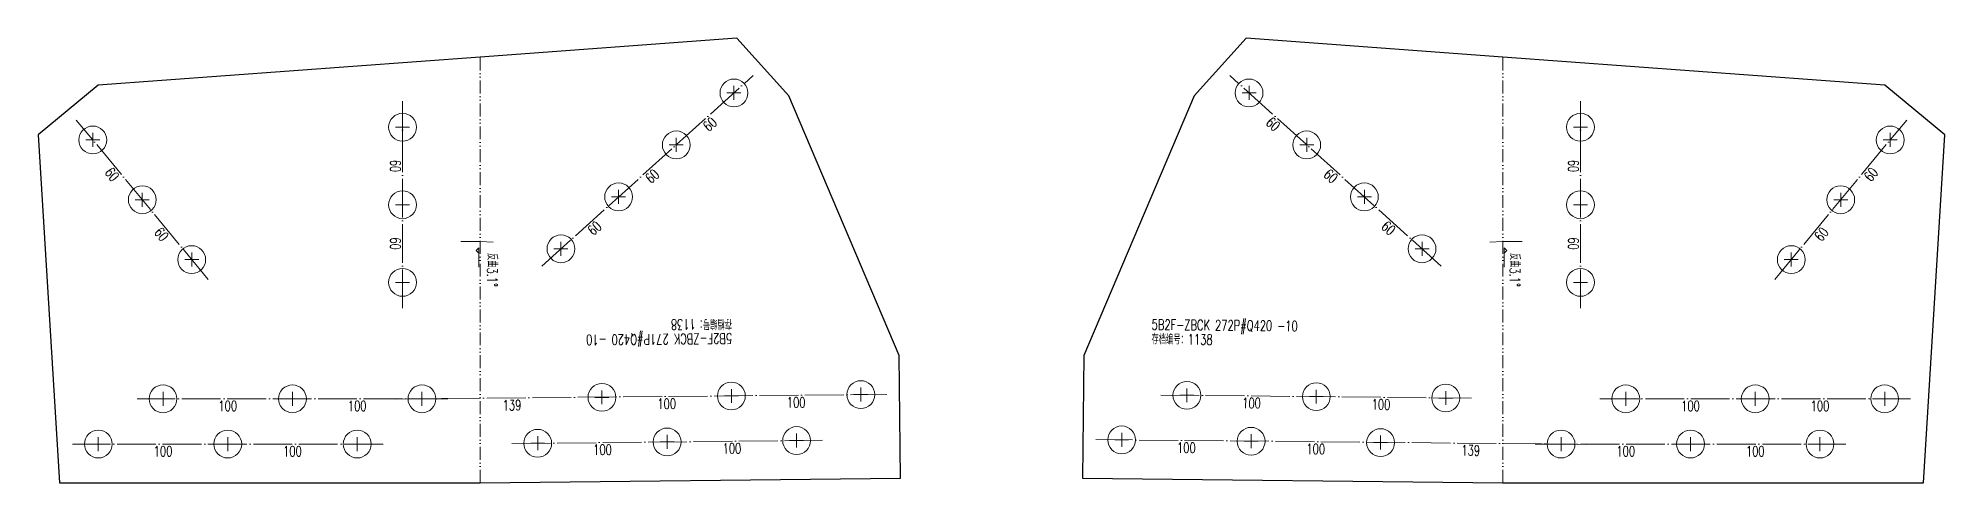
# Model space of a CAD drawing. Header units: millimetres. Extents: x -164 to 144402, y -33030 to 11430.
# Drawn here: x 34764 to 36236, y -15110 to -14766 of the extents above; entities that cross this region are included whole.
import ezdxf
from ezdxf.enums import TextEntityAlignment as Align

# ---------------------------------------------------------------- set-up
doc = ezdxf.new("R2010")
doc.units = ezdxf.units.MM
doc.header["$LTSCALE"] = 20
doc.linetypes.add('DASHDOT2X', pattern=[1.75, 1.5, -0.125, 0, -0.125])
doc.linetypes.add('DIVIDE', pattern=[0.875, 0.5, -0.125, 0, -0.125, 0, -0.125])
for name, color, linetype, lineweight in [('1', 7, 'Continuous', 25), ('11', 3, 'Continuous', 13), ('12', 7, 'Continuous', 13), ('5', 1, 'Continuous', 13), ('7', 2, 'DASHDOT2X', 13), ('8', 3, 'DIVIDE', 13)]:
    doc.layers.add(name, color=color, linetype=linetype, lineweight=lineweight)
doc.styles.get("Standard").update_dxf_attribs({"font": 'simplex', "width": 0.7, "bigfont": 'gbhzfs.shx'})

msp = doc.modelspace()

# ---------------------------------------------------------------- texts
at = {"layer": '11', "width": 0.7}
for s, rotation, p in [('60', 42.044296, (35279.771, -14829.253)), ('60', 317.955704, (35720.229, -14829.253)), ('60', 270, (35043.5, -14864.557)), ('60', 270, (35953.5, -14864.557)), ('60', 309.560008, (34823.701, -14868.5)), ('60', 42.044296, (35235.213, -14869.436)), ('60', 317.955704, (35764.787, -14869.436)), ('60', 50.439992, (36176.299, -14868.5)), ('60', 309.560008, (34861.914, -14914.757)), ('60', 270, (35043.5, -14924.557)), ('60', 42.044296, (35190.656, -14909.618)), ('60', 317.955704, (35809.344, -14909.618)), ('60', 270, (35953.5, -14924.557)), ('60', 50.439992, (36138.086, -14914.757)), ('139', 0.473658, (35129.548, -15045.482)), ('100', 0.473658, (35249.08, -15044.382)), ('100', 0.473658, (35349.075, -15043.333)), ('100', 359.398553, (35700.919, -15043.857)), ('100', 359.398553, (35800.914, -15044.907)), ('100', 0.601447, (35199.454, -15079.905)), ('100', 0.601447, (35299.448, -15078.855)), ('100', 359.526797, (35650.558, -15078.331)), ('100', 359.526797, (35750.552, -15079.38)), ('139', 359.526797, (35870.269, -15080.481))]:
    msp.add_text(s, height=8, rotation=rotation, dxfattribs=at).set_placement(p, align=Align.TOP_CENTER)
for p in [(34910, -15046.057), (35010, -15046.057), (36040, -15046.057), (36140, -15046.057), (34860, -15081.057), (34960, -15081.057), (35990, -15081.057), (36090, -15081.057)]:
    msp.add_text('100', height=8, dxfattribs=at).set_placement(p, align=Align.TOP_CENTER)
at = {"layer": '12', "width": 0.7}
for p in [(35108, -14944.871), (35898, -14944.871)]:
    msp.add_text('反曲3.1°', height=8, rotation=270, dxfattribs=at).set_placement(p, align=Align.BOTTOM_CENTER)
for s, rotation, p in [('5B2F-ZBCK 271P#Q420 -10 ', 180.60164, (35299.546, -14991.503)), ('存档编号：1138 ', 180.60164, (35299.428, -14980.303)), ('存档编号：1138 ', 359.39836, (35623.561, -15004.711)), ('5B2F-ZBCK 272P#Q420 -10 ', 359.39836, (35623.678, -14993.511))]:
    msp.add_text(s, height=8, rotation=rotation, dxfattribs=at).set_placement(p, align=Align.BOTTOM_LEFT)

# ---------------------------------------------------------------- blocks, each defined once
blk = doc.blocks.new('M20')
for p, q in [((-0.5, 0), (0.5, 0)), ((0, -0.5), (0, 0.5))]:
    blk.add_line(p, q)
blk.add_circle((0, 0), 1)

# ---------------------------------------------------------------- linework, layer by layer
at = {"layer": '1'}
for p, q in [((35303.233, -14765.678), (35105, -14780.342)), ((35343.415, -14810.236), (35303.233, -14765.678)), ((35696.767, -14765.678), (35656.585, -14810.236)), ((35895, -14780.342), (35696.767, -14765.678)), ((35105, -14780.342), (34809.773, -14802.181)), ((36190.227, -14802.181), (35895, -14780.342)), ((34809.773, -14802.181), (34763.515, -14840.393)), ((36236.485, -14840.393), (36190.227, -14802.181)), ((35428.743, -15010.995), (35343.415, -14810.236)), ((35656.585, -14810.236), (35571.257, -15010.995)), ((34763.515, -14840.393), (34780, -15109.557)), ((36220, -15109.557), (36236.485, -14840.393)), ((35429.74, -15105.989), (35428.743, -15010.995)), ((35571.257, -15010.995), (35570.26, -15105.989)), ((34780, -15109.557), (35090, -15109.557)), ((35090, -15109.557), (35105, -15109.399)), ((35105, -15109.399), (35429.74, -15105.989)), ((35570.26, -15105.989), (35895, -15109.399)), ((35895, -15109.399), (35910, -15109.557)), ((35910, -15109.557), (36220, -15109.557))]:
    msp.add_line(p, q, dxfattribs=at)
at = {"layer": '12'}
for p, q in [((35105, -14922.871), (35090, -14922.871)), ((35104, -14927.871), (35102, -14929.871)), ((35102, -14929.871), (35104, -14931.871)), ((35104, -14942.871), (35104, -14927.871)), ((35105, -14922.871), (35114.986, -14923.351)), ((35895, -14922.871), (35885.014, -14923.351)), ((35895, -14922.871), (35910, -14922.871)), ((35896, -14942.871), (35896, -14927.871)), ((35896, -14927.871), (35898, -14929.871)), ((35898, -14929.871), (35896, -14931.871))]:
    msp.add_line(p, q, dxfattribs=at)
at = {"layer": '7'}
for p, q in [((35152.52, -14941.989), (35315.898, -14794.654)), ((35847.48, -14941.989), (35684.102, -14794.654)), ((35045, -14974.557), (35045, -14814.557)), ((35955, -14974.557), (35955, -14814.557)), ((34894.914, -14952.349), (34793.013, -14828.996)), ((36105.086, -14952.349), (36206.987, -14828.996)), ((35080, -15044.557), (34840, -15044.557)), ((35040.001, -15044.749), (35419.059, -15041.116)), ((35870.925, -15044.142), (35630.939, -15041.623)), ((35970, -15044.557), (36210, -15044.557)), ((35030, -15079.557), (34790, -15079.557)), ((35129.442, -15079.14), (35369.429, -15076.621)), ((35959.999, -15079.748), (35580.574, -15076.114)), ((35920, -15079.557), (36160, -15079.557))]:
    msp.add_line(p, q, dxfattribs=at)
at = {"layer": '8'}
for p, q in [((35105, -15109.399), (35105, -14780.342)), ((35895, -15109.399), (35895, -14780.342))]:
    msp.add_line(p, q, dxfattribs=at)

# ---------------------------------------------------------------- block references
at = {"layer": '5', "xscale": 10.75, "yscale": 10.75, "zscale": 10.75}
for p in [(35301.045, -14808.048), (35698.955, -14808.048), (35045, -14834.557), (35955, -14834.557), (34805.75, -14844.416), (35256.488, -14848.231), (35743.512, -14848.231), (36194.25, -14844.416), (34843.963, -14890.673), (35045, -14894.557), (35211.93, -14888.413), (35788.07, -14888.413), (35955, -14894.557), (36156.037, -14890.673), (35167.372, -14928.595), (35832.628, -14928.595), (34882.177, -14936.93), (36117.823, -14936.93), (35045, -14954.557), (35955, -14954.557), (34860, -15044.557), (34960, -15044.557), (35060, -15044.557), (35199.071, -15043.407), (35299.065, -15042.358), (35399.06, -15041.308), (35650.938, -15041.833), (35750.932, -15042.882), (35850.926, -15043.932), (35990, -15044.557), (36090, -15044.557), (36190, -15044.557), (35149.441, -15078.93), (35249.435, -15077.88), (35349.43, -15076.831), (35600.573, -15076.306), (35700.567, -15077.356), (35800.562, -15078.405), (34810, -15079.557), (34910, -15079.557), (35010, -15079.557), (35940, -15079.557), (36040, -15079.557), (36140, -15079.557)]:
    msp.add_blockref('M20', p, dxfattribs=at)

msp.set_redraw_order([(e.dxf.handle, doc.entitydb.next_handle()) for e in msp.query("TEXT MTEXT ATTDEF DIMENSION ARC_DIMENSION")])  # texts and dimensions are drawn at this point

doc.saveas('drawing.dxf')
